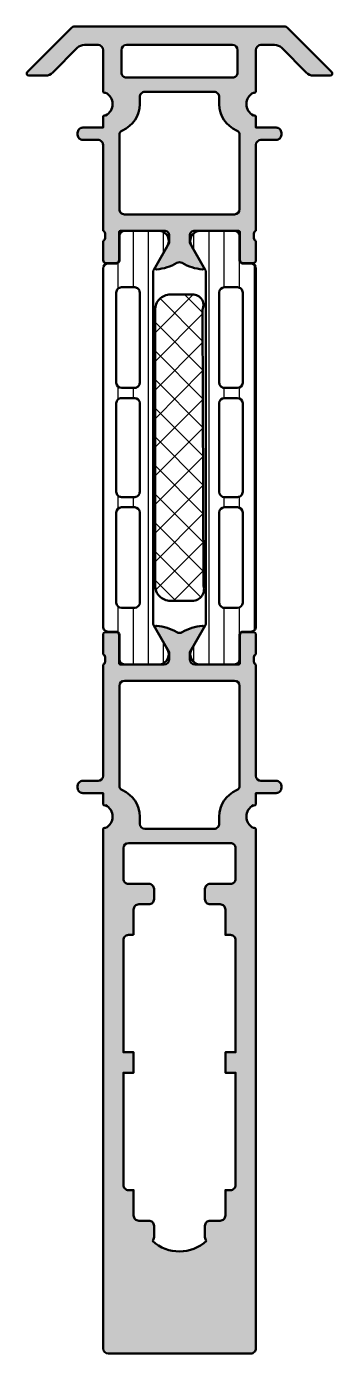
# Model space of a CAD drawing. Extents: x -8 to 23, y -50 to 80.
import ezdxf

# ---------------------------------------------------------------- set-up
doc = ezdxf.new("R2010")
doc.units = 0
for name, color, linetype, lineweight in [('0S-Alu contour', 7, 'Continuous', 50), ('0S-Alu hatch', 252, 'Continuous', 25), ('0S-Plastic contour', 254, 'Continuous', 50), ('0S-Plastic hatch', 253, 'Continuous', 25), ('0S-PT contour', 91, 'Continuous', 50), ('0S-PT hatch', 103, 'Continuous', 25)]:
    doc.layers.add(name, color=color, linetype=linetype, lineweight=lineweight)
pattern_1 = [(90, (0, 0), (-1.4859, 0), [])]

# ---------------------------------------------------------------- blocks, each defined once
blk = doc.blocks.new('346100__FD384230_97BD_4289_971B_3CCC44D809D0_')
at = {"layer": '0S-Alu hatch'}
h = blk.add_hatch(color=256, dxfattribs=at)
edge = h.paths.add_edge_path()
edge.add_line((2.89239105769e-05, 17.50002960205893), (2.89239105769e-05, 6.599945106514514))
edge.add_ellipse((-0.4999710760894224, 6.599945106514513), major_axis=(-0.4999999999999992, 0), ratio=1, start_angle=90.00000000000011, end_angle=180, ccw=False)
edge.add_line((-0.4999710760894214, 6.099945106514513), (-2.004065593028909, 6.099945106514509))
edge.add_arc((-2.004315483468675, 5.600194996955494), 0.4997501720354675, 89.97135034876007, 180.0286496513431)
edge.add_line((-2.50406559302769, 5.599945106514827), (-2.504065593027689, 5.399932899483274))
edge.add_arc((-2.004315483468665, 5.399683009042288), 0.4997501720354779, 179.9713503486187, 270.0286496515835)
edge.add_line((-2.004065593025902, 4.899932899483264), (-0.0040655930276898, 4.899932899483265))
edge.add_line((-0.0040655930276898, 4.899932899483265), (-0.0040655930276972, 3.868991330064596))
edge.add_arc((0.1649928375536335, 3.868991330064595), 0.1690584305813306, 180, 296.5818403345039)
edge.add_ellipse((-0.3193133813329397, 2.60023891701131), major_axis=(-1.249999999999999, 0), ratio=1, start_angle=116.581840334504, end_angle=243.38683025048869, ccw=False)
edge.add_arc((0.1657678837454025, 1.334153465063352), 0.1657794344199118, 63.38683025048915, 179.9999323630193)
edge.add_line((-1.15506743938e-05, 1.334153660763987), (4.84625108625e-05, -49.49998529334009))
edge.add_arc((0.5000484625104987, -49.49998470305581), 0.4999999999999844, 180.000067642369, 269.9999999999992)
edge.add_line((0.5000484625104918, -49.99998470305579), (14.50001899406946, -49.9999847030558))
edge.add_arc((14.50001899406947, -49.49998470305581), 0.4999999999999929, 269.9999999999996, 360)
edge.add_line((15.00001899406946, -49.4999847030558), (15.00001899406946, 1.332301017503588))
edge.add_arc((14.83424990975446, 1.334153465063324), 0.1657794344199403, 359.3597539031657, 476.61316974951)
edge.add_ellipse((15.31933117483279, 2.600238917011307), major_axis=(-1.249999999999999, 0), ratio=1, start_angle=-63.3868302504888, end_angle=63.41815966549609, ccw=False)
edge.add_arc((14.83502495594622, 3.868991330064598), 0.1690584305813331, 243.4181596654969, 360)
edge.add_line((15.00408338652755, 3.868991330064594), (15.00408338652754, 4.89993289948326))
edge.add_line((15.00408338652754, 4.89993289948326), (17.00408338652708, 4.899932899483259))
edge.add_arc((17.00433327696852, 5.399683009042284), 0.4997501720354807, 269.9713503485692, 360.0286496513813)
edge.add_line((17.50408338652754, 5.399932899483284), (17.50408338652754, 5.599945106521379))
edge.add_arc((17.00433327696853, 5.60019499695549), 0.4997501720354664, 359.9713503494074, 450.028649651634)
edge.add_line((17.00408338652532, 6.099945106514502), (15.49998886958927, 6.09994510651451))
edge.add_ellipse((15.49998886958927, 6.599945106514498), major_axis=(-0.4999999999999876, 0), ratio=1, start_angle=0, end_angle=90, ccw=False)
edge.add_line((14.99998886958929, 6.599945106514502), (14.99998886958927, 17.50002960205894))
edge.add_ellipse((15.07882531613233, 17.76755019405207), major_axis=(-0.2788950563274501, 0), ratio=1, start_angle=-1.1645893740785027, end_angle=73.58012358050462, ccw=False)
edge.add_line((14.79998786958926, 17.77321860205035), (14.79998786958927, 18.22681260205048))
edge.add_ellipse((15.07885596523244, 18.2324732615275), major_axis=(-0.278925541737155, 0), ratio=1, start_angle=-73.5754054446453, end_angle=1.162870072878377, ccw=False)
edge.add_line((14.99998886958927, 18.50001660205044), (14.99998886958927, 20.38002760205895))
edge.add_arc((14.69998886958928, 20.38002760205896), 0.2999999999999954, 0, 90.00000000000033)
edge.add_line((14.69998886958927, 20.68002760205895), (13.72001455054648, 20.68002760205895))
edge.add_arc((13.72001455054649, 20.38002760205895), 0.3000000000000007, 90.00000000000136, 180)
edge.add_line((13.42001455054649, 20.38002760205896), (13.42001455054648, 17.62002960205895))
edge.add_ellipse((13.30001455054647, 17.62002960205895), major_axis=(-0.1200000000000081, 0), ratio=1, start_angle=90.0000000000017, end_angle=180, ccw=False)
edge.add_line((13.30001455054648, 17.50002960205895), (8.999988869589274, 17.50002960205895))
edge.add_ellipse((8.999988869589275, 18.00002960205895), major_axis=(-0.5000000000000036, 0), ratio=1, start_angle=0, end_angle=89.99999999999977, ccw=False)
edge.add_line((8.499988869589274, 18.00002960205895), (8.499988869589275, 18.70002960205894))
edge.add_line((8.499988869589275, 18.70002960205894), (9.88148432721164, 21.0928499250865))
edge.add_arc((9.761869084940974, 21.16190981741065), 0.1381197846483005, 330.0000000000006, 455.6225775507958)
edge.add_arc((10.2382121107631, 16.32342074021124), 4.999999999999904, 95.62257755079402, 119.8581976965991)
edge.add_ellipse((7.500008896749933, 21.09335188843214), major_axis=(-0.5000000000000993, 0), ratio=1, start_angle=60.14180230340412, end_angle=119.85819769659429, ccw=False)
edge.add_arc((4.761805682736815, 16.32342074021122), 4.999999999999899, 60.14180230340169, 84.37742244920679)
edge.add_arc((5.238148708558878, 21.16190981741064), 0.1381197846482986, 84.37742244920642, 209.9999999999977)
edge.add_line((5.118533466288212, 21.09284992508649), (6.500028923910575, 18.70002960205893))
edge.add_line((6.500028923910575, 18.70002960205893), (6.500028923910576, 18.00002960205893))
edge.add_ellipse((6.000028923910575, 18.00002960205894), major_axis=(-0.5000000000000018, 0), ratio=1, start_angle=90.00000000000023, end_angle=180, ccw=False)
edge.add_line((6.000028923910576, 17.50002960205893), (1.700003242953364, 17.50002960205893))
edge.add_ellipse((1.700003242953365, 17.62002960205893), major_axis=(-0.1199999999999974, 0), ratio=1, start_angle=0, end_angle=89.99999999999949, ccw=False)
edge.add_line((1.580003242953367, 17.62002960205893), (1.580003242953367, 20.38002760205894))
edge.add_arc((1.280003242953373, 20.38002760205894), 0.2999999999999945, 0, 90.0000000000006)
edge.add_line((1.28000324295337, 20.68002760205894), (0.3000289239105773, 20.68002760205894))
edge.add_arc((0.3000289239105747, 20.38002760205894), 0.2999999999999936, 89.9999999999995, 180)
edge.add_line((2.89239105811e-05, 20.38002760205894), (2.89239105804e-05, 18.50001660205042))
edge.add_ellipse((-0.0788381717325758, 18.23247326152749), major_axis=(-0.2789255417371407, 0), ratio=1, start_angle=178.8371299271007, end_angle=253.5754054446472, ccw=False)
edge.add_line((0.2000299239105807, 18.22681260205037), (0.2000299239105807, 17.77321860205042))
edge.add_ellipse((-0.0788075226324603, 17.76755019405205), major_axis=(-0.2788950563274281, 0), ratio=1, start_angle=106.41987641949109, end_angle=181.1645893740976, ccw=False)
edge = h.paths.add_edge_path()
edge.add_line((1.600028923910577, 5.633065088992339), (1.600028923910577, 15.40002349854332))
edge.add_ellipse((2.100028923910579, 15.40002349854331), major_axis=(-0.5000000000000036, 0), ratio=1, start_angle=270.00000000000057, end_angle=360, ccw=False)
edge.add_line((2.100028923910574, 15.90002349854332), (12.89998886958927, 15.90002349854332))
edge.add_ellipse((12.89998886958927, 15.40002349854332), major_axis=(-0.5, 0), ratio=1, start_angle=180, end_angle=270, ccw=False)
edge.add_line((13.39998886958927, 15.40002349854332), (13.39998886958928, 5.633065088992342))
edge.add_ellipse((12.89998886958926, 5.633065088992349), major_axis=(-0.5000000000000138, 0), ratio=1, start_angle=113.20063597231999, end_angle=180, ccw=False)
edge.add_arc((14.2000308385133, 2.599932899483266), 2.799999999999991, 113.2006359723191, 180)
edge.add_line((11.40003083851331, 2.599932899483263), (11.40003083851331, 1.89999393463952))
edge.add_ellipse((10.90003083851329, 1.899993934639522), major_axis=(-0.5000000000000222, 0), ratio=1, start_angle=89.99999999999977, end_angle=180, ccw=False)
edge.add_line((10.90003083851329, 1.3999939346395), (4.099986954986539, 1.399993934639521))
edge.add_ellipse((4.099986954986539, 1.89999393463952), major_axis=(-0.4999999999999983, 0), ratio=1, start_angle=0, end_angle=89.99999999999989, ccw=False)
edge.add_line((3.599986954986541, 1.89999393463952), (3.59998695498654, 2.599932899483264))
edge.add_arc((0.7999869549865406, 2.599932899483267), 2.8, 0, 66.79936402768062)
edge.add_ellipse((2.100028923910578, 5.63306508899234), major_axis=(-0.5000000000000009, 0), ratio=1, start_angle=0, end_angle=66.79936402768038, ccw=False)
edge = h.paths.add_edge_path()
edge.add_line((2.999968365025898, -8.994964561454236), (2.999968365025898, -6.494964561454181))
edge.add_ellipse((3.499658577189976, -6.494654773618315), major_axis=(-0.49969030819207, 0), ratio=1, start_angle=-90.03552107451458, end_angle=0.03552107451668007, ccw=False)
edge.add_line((3.499968365025754, -5.994964561454236), (4.500029400181772, -5.994964561454235))
edge.add_arc((4.500264056937985, -5.495199218210073), 0.4997653983338074, 269.9730976928294, 360.0269023071811)
edge.add_line((5.000029400182148, -5.494964561453768), (5.000029400195393, -4.494960922097594))
edge.add_arc((4.500033039538791, -4.494960922097593), 0.4999963606566018, 0, 90.00000000037961)
edge.add_line((4.500033039535478, -3.994964561440991), (2.499995243247382, -3.99496456146748))
edge.add_ellipse((2.499995243247382, -3.494968200810876), major_axis=(-0.4999963606566041, 0), ratio=1, start_angle=0, end_angle=90.00000000000011, ccw=False)
edge.add_line((1.999998882590778, -3.494968200810876), (1.999998882604023, -0.4999999618426494))
edge.add_ellipse((2.499998882604023, -0.4999999618448607), major_axis=(-0.5000000000000002, 0), ratio=1, start_angle=270.00000000000006, end_angle=360, ccw=False)
edge.add_line((2.499998882604023, 3.81551395e-08), (12.5000298770193, 3.81551394e-08))
edge.add_ellipse((12.5000298770193, -0.4999999618448637), major_axis=(-0.5000000000000018, 0), ratio=1, start_angle=180, end_angle=270.0000000000002, ccw=False)
edge.add_line((13.00002987701931, -0.4999999618448641), (13.00002987703255, -3.494968200810876))
edge.add_ellipse((12.50003351637595, -3.494968200810877), major_axis=(-0.4999963606566023, 0), ratio=1, start_angle=89.99999999999977, end_angle=180, ccw=False)
edge.add_line((12.50003351637595, -3.99496456146748), (10.50002623766597, -3.99496456144099))
edge.add_arc((10.50002623766266, -4.494960922097593), 0.4999963606566027, 89.99999999962057, 180)
edge.add_line((10.00002987700606, -4.494960922097593), (10.0000298770193, -5.494964561454594))
edge.add_arc((10.499732830273, -5.495261608200538), 0.4997030415429111, 179.9659407198826, 270.0340592801079)
edge.add_line((10.50002987701894, -5.994964561454235), (11.50009091217563, -5.994964561454235))
edge.add_ellipse((11.50033831489918, -6.494717158730612), major_axis=(-0.4997526585147835, 0), ratio=1, start_angle=179.9716357037108, end_angle=270.0283642962907, ccw=False)
edge.add_line((12.00009091217556, -6.494964561454145), (12.00009091217556, -8.994964561454236))
edge.add_line((12.00009091217556, -8.994964561454236), (12.50009091217592, -8.994964561454236))
edge.add_ellipse((12.5003306723726, -9.494724801257188), major_axis=(-0.4997602973154816, 0), ratio=1, start_angle=179.9725123260425, end_angle=270.02748767352233, ccw=False)
edge.add_line((13.00009091217555, -9.49496456145767), (12.99999935944118, -20.49496456145424))
edge.add_line((12.99999935944118, -20.49496456145424), (12.00012142975368, -20.49496456145424))
edge.add_line((12.00012142975368, -20.49496456145424), (12.00012142975368, -22.4949798202433))
edge.add_line((12.00012142975368, -22.4949798202433), (13.00012142975368, -22.49496456145424))
edge.add_line((13.00012142975368, -22.49496456145424), (13.00002224762478, -33.49995418547724))
edge.add_ellipse((12.50028105328857, -33.50021301693132), major_axis=(-0.4997412613646108, 0), ratio=1, start_angle=89.96507939749381, end_angle=180.0296752574494, ccw=False)
edge.add_line((12.49997647125806, -33.99995418547768), (12.00012142975368, -33.99995418547768))
edge.add_line((12.00012142975368, -33.99995418547768), (12.00012142975368, -36.49496456145424))
edge.add_ellipse((11.50035608650952, -36.49519921821009), major_axis=(-0.4997653983338013, 0), ratio=1, start_angle=89.97309769280292, end_angle=180.026902307127, ccw=False)
edge.add_line((11.50012142975308, -36.99496456145424), (10.50006039459602, -36.99496456145424))
edge.add_arc((10.49978246497342, -37.49468663183023), 0.4997221476638253, 89.968133901466, 180.0318660985314)
edge.add_line((10.00006039459743, -37.49496456145281), (10.00005294627886, -38.59666025757548))
edge.add_arc((10.50005294626744, -38.59666363796383), 0.5000000000000068, 179.9996126369596, 227.6699613759378)
edge.add_ellipse((7.494077946758462, -36.06346042602467), major_axis=(-3.943541791741094, 0), ratio=1, start_angle=47.66996137593668, end_angle=132.599728218971, ccw=False)
edge.add_arc((4.500059917760268, -38.6107845617965), 0.5000000000000057, 312.5997282189707, 360)
edge.add_line((5.000059917760273, -38.61078456179651), (5.000059917760274, -37.49496456145418))
edge.add_arc((4.50030732048389, -37.49471715873062), 0.499752658514788, 359.9716357037106, 450.0283642962913)
edge.add_line((4.500059917760339, -36.99496456145424), (3.499998882603355, -36.99496456145424))
edge.add_ellipse((3.499754044443127, -36.49520939961514), major_axis=(-0.4997552218141938, 0), ratio=1, start_angle=-0.028070129511490904, end_angle=90.02807012952269, ccw=False)
edge.add_line((2.999998882604023, -36.49496456145501), (2.999998882604023, -33.99995418547768))
edge.add_line((2.999998882604023, -33.99995418547768), (2.500052288365348, -33.99995418547768))
edge.add_ellipse((2.499799797069991, -33.50020667677342), major_axis=(-0.49974757248831, 0), ratio=1, start_angle=-0.02894798703420065, end_angle=90.02894798694308, ccw=False)
edge.add_line((2.000052288365742, -33.49995418547729), (1.999968365025898, -22.49496456145424))
edge.add_line((1.999968365025898, -22.49496456145424), (2.999998882604023, -22.49496456145424))
edge.add_line((2.999998882604023, -22.49496456145424), (2.999998882604023, -20.49496456145424))
edge.add_line((2.999998882604023, -20.49496456145424), (2.000120952916523, -20.49496456145424))
edge.add_line((2.000120952916523, -20.49496456145424), (1.999968365025898, -9.494964561453887))
edge.add_ellipse((2.499712999863158, -9.494709196291494), major_axis=(-0.4997447000819426, 0), ratio=1, start_angle=-90.0292776425427, end_angle=0.02927764250830478, ccw=False)
edge.add_line((2.499968365025814, -8.994964561454236), (2.999968365025898, -8.994964561454236))
at = {"layer": '0S-Alu contour', "color": 7}
for points in [[(5.118533466288212, 21.09284992508649), (6.500028923910575, 18.70002960205893), (6.500028923910576, 18.00002960205893)], [(8.499988869589274, 18.00002960205895), (8.499988869589275, 18.70002960205894), (9.88148432721164, 21.0928499250865)], [(2.89239105811e-05, 20.38002760205894), (2.89239105804e-05, 18.50001660205042)], [(1.28000324295337, 20.68002760205894), (0.3000289239105773, 20.68002760205894)], [(1.580003242953367, 17.62002960205893), (1.580003242953367, 20.38002760205894)], [(13.42001455054649, 20.38002760205896), (13.42001455054648, 17.62002960205895)], [(14.69998886958927, 20.68002760205895), (13.72001455054648, 20.68002760205895)], [(14.99998886958927, 18.50001660205044), (14.99998886958927, 20.38002760205895)], [(0.2000299239105807, 18.22681260205037), (0.2000299239105807, 17.77321860205042)], [(14.79998786958926, 17.77321860205035), (14.79998786958927, 18.22681260205048)], [(2.89239105769e-05, 17.50002960205893), (2.89239105769e-05, 6.599945106514514)], [(6.000028923910576, 17.50002960205893), (1.700003242953364, 17.50002960205893)], [(13.30001455054648, 17.50002960205895), (8.999988869589274, 17.50002960205895)], [(14.99998886958929, 6.599945106514502), (14.99998886958927, 17.50002960205894)], [(2.100028923910574, 15.90002349854332), (12.89998886958927, 15.90002349854332)], [(1.600028923910577, 5.633065088992339), (1.600028923910577, 15.40002349854332)], [(13.39998886958927, 15.40002349854332), (13.39998886958928, 5.633065088992342)], [(-2.50406559302769, 5.599945106514827), (-2.504065593027689, 5.399932899483274)], [(-0.4999710760894214, 6.099945106514513), (-2.004065593028909, 6.099945106514509)], [(17.00408338652532, 6.099945106514502), (15.49998886958927, 6.09994510651451)], [(17.50408338652754, 5.399932899483284), (17.50408338652754, 5.599945106521379)], [(-2.004065593025902, 4.899932899483264), (-0.0040655930276898, 4.899932899483265), (-0.0040655930276972, 3.868991330064596)], [(15.00408338652755, 3.868991330064594), (15.00408338652754, 4.89993289948326), (17.00408338652708, 4.899932899483259)], [(-1.15506743938e-05, 1.334153660763987), (4.84625108625e-05, -49.49998529334009)], [(3.599986954986541, 1.89999393463952), (3.59998695498654, 2.599932899483264)], [(10.90003083851329, 1.3999939346395), (4.099986954986539, 1.399993934639521)], [(11.40003083851331, 2.599932899483263), (11.40003083851331, 1.89999393463952)], [(15.00001899406946, -49.4999847030558), (15.00001899406946, 1.332301017503588)], [(2.499998882604023, 3.81551395e-08), (12.5000298770193, 3.81551394e-08)], [(1.999998882590778, -3.494968200810876), (1.999998882604023, -0.4999999618426494)], [(13.00002987701931, -0.4999999618448641), (13.00002987703255, -3.494968200810876)], [(4.500033039535478, -3.994964561440991), (2.499995243247382, -3.99496456146748)], [(5.000029400182148, -5.494964561453768), (5.000029400195393, -4.494960922097594)], [(10.00002987700606, -4.494960922097593), (10.0000298770193, -5.494964561454594)], [(12.50003351637595, -3.99496456146748), (10.50002623766597, -3.99496456144099)], [(2.999968365025898, -8.994964561454236), (2.999968365025898, -6.494964561454181)], [(3.499968365025754, -5.994964561454236), (4.500029400181772, -5.994964561454235)], [(10.50002987701894, -5.994964561454235), (11.50009091217563, -5.994964561454235)], [(12.00009091217556, -6.494964561454145), (12.00009091217556, -8.994964561454236), (12.50009091217592, -8.994964561454236)], [(2.499968365025814, -8.994964561454236), (2.999968365025898, -8.994964561454236)], [(2.000052288365742, -33.49995418547729), (1.999968365025898, -22.49496456145424), (2.999998882604023, -22.49496456145424), (2.999998882604023, -20.49496456145424), (2.000120952916523, -20.49496456145424), (1.999968365025898, -9.494964561453887)], [(13.00009091217555, -9.49496456145767), (12.99999935944118, -20.49496456145424), (12.00012142975368, -20.49496456145424), (12.00012142975368, -22.4949798202433), (13.00012142975368, -22.49496456145424), (13.00002224762478, -33.49995418547724)], [(2.999998882604023, -36.49496456145501), (2.999998882604023, -33.99995418547768), (2.500052288365348, -33.99995418547768)], [(12.49997647125806, -33.99995418547768), (12.00012142975368, -33.99995418547768), (12.00012142975368, -36.49496456145424)], [(4.500059917760339, -36.99496456145424), (3.499998882603355, -36.99496456145424)], [(5.000059917760273, -38.61078456179651), (5.000059917760274, -37.49496456145418)], [(10.00006039459743, -37.49496456145281), (10.00005294627886, -38.59666025757548)], [(11.50012142975308, -36.99496456145424), (10.50006039459602, -36.99496456145424)], [(0.5000484625104918, -49.99998470305579), (14.50001899406946, -49.9999847030558)]]:
    blk.add_lwpolyline(points, dxfattribs=at)
for centre, radius, start, end in [((5.238148708558878, 21.16190981741064), 0.1381197846482986, 84.37742244920642, 209.9999999999977), ((4.761805682736815, 16.32342074021122), 4.999999999999899, 60.14180230340169, 84.37742244920679), ((10.2382121107631, 16.32342074021124), 4.999999999999904, 95.62257755079402, 119.8581976965991), ((9.761869084940974, 21.16190981741065), 0.1381197846483005, 330.0000000000006, 95.62257755079587), ((0.3000289239105747, 20.38002760205894), 0.2999999999999936, 89.9999999999995, 180), ((1.280003242953373, 20.38002760205894), 0.2999999999999945, 0, 90.0000000000006), ((13.72001455054649, 20.38002760205895), 0.3000000000000007, 90.00000000000136, 180), ((14.69998886958928, 20.38002760205896), 0.2999999999999954, 0, 90.00000000000033), ((-2.004315483468675, 5.600194996955494), 0.4997501720354675, 89.97135034876007, 180.0286496513431), ((-2.004315483468665, 5.399683009042288), 0.4997501720354779, 179.9713503486187, 270.0286496515835), ((17.00433327696853, 5.60019499695549), 0.4997501720354664, 359.9713503494074, 90.02864965163405), ((17.00433327696852, 5.399683009042284), 0.4997501720354807, 269.9713503485692, 0.0286496513813295), ((0.7999869549865406, 2.599932899483267), 2.8, 0, 66.79936402768062), ((14.2000308385133, 2.599932899483266), 2.799999999999991, 113.2006359723191, 180), ((0.1649928375536335, 3.868991330064595), 0.1690584305813306, 180, 296.5818403345039), ((14.83502495594622, 3.868991330064598), 0.1690584305813331, 243.4181596654969, 0), ((0.1657678837454025, 1.334153465063352), 0.1657794344199118, 63.38683025048915, 179.9999323630193), ((14.83424990975446, 1.334153465063324), 0.1657794344199403, 359.3597539031657, 116.61316974951), ((4.500033039538791, -4.494960922097593), 0.4999963606566018, 0, 90.00000000037961), ((10.50002623766266, -4.494960922097593), 0.4999963606566027, 89.99999999962057, 180), ((4.500264056937985, -5.495199218210073), 0.4997653983338074, 269.9730976928294, 0.0269023071811947), ((10.499732830273, -5.495261608200538), 0.4997030415429111, 179.9659407198826, 270.0340592801079), ((4.50030732048389, -37.49471715873062), 0.499752658514788, 359.9716357037106, 90.02836429629139), ((10.49978246497342, -37.49468663183023), 0.4997221476638253, 89.968133901466, 180.0318660985314), ((4.500059917760268, -38.6107845617965), 0.5000000000000057, 312.5997282189707, 0), ((10.50005294626744, -38.59666363796383), 0.5000000000000068, 179.9996126369596, 227.6699613759378), ((0.5000484625104987, -49.49998470305581), 0.4999999999999844, 180.000067642369, 269.9999999999992), ((14.50001899406947, -49.49998470305581), 0.4999999999999929, 269.9999999999996, 0)]:
    blk.add_arc(centre, radius, start, end, dxfattribs=at)
at = {"layer": '0S-Alu contour', "color": 7, "extrusion": (0, 0, -1)}
for centre, radius, start, end in [((-7.500008896749933, 21.09335188843214), 0.5000000000000993, 240.1418023034057, 299.8581976965959), ((0.0788381717325758, 18.23247326152749), 0.2789255417371407, 106.4245945553528, 181.1628700728993), ((-15.07885596523244, 18.2324732615275), 0.278925541737155, 358.8371299271216, 73.57540544464536), ((0.0788075226324603, 17.76755019405205), 0.2788950563274281, 178.8354106259024, 253.5801235805089), ((-1.700003242953365, 17.62002960205893), 0.1199999999999974, 270.0000000000005, 0), ((-6.000028923910575, 18.00002960205894), 0.5000000000000018, 180, 269.9999999999998), ((-8.999988869589275, 18.00002960205895), 0.5000000000000036, 270.0000000000002, 0), ((-13.30001455054647, 17.62002960205895), 0.1200000000000081, 180, 269.9999999999983), ((-15.07882531613233, 17.76755019405207), 0.2788950563274501, 286.4198764194954, 1.164589374078458), ((-2.100028923910579, 15.40002349854331), 0.5000000000000036, 0, 89.99999999999945), ((-12.89998886958927, 15.40002349854332), 0.5, 90, 180), ((0.4999710760894224, 6.599945106514513), 0.4999999999999992, 180, 269.9999999999999), ((-15.49998886958927, 6.599945106514498), 0.4999999999999876, 270, 0), ((-2.100028923910578, 5.63306508899234), 0.5000000000000009, 293.2006359723196, 0), ((-12.89998886958926, 5.633065088992349), 0.5000000000000138, 180, 246.79936402768), ((0.3193133813329397, 2.60023891701131), 1.249999999999999, 116.6131697495113, 243.418159665496), ((-15.31933117483279, 2.600238917011307), 1.249999999999999, 296.5818403345039, 63.3868302504888), ((-4.099986954986539, 1.89999393463952), 0.4999999999999983, 270.0000000000001, 0), ((-10.90003083851329, 1.899993934639522), 0.5000000000000222, 180, 270.0000000000002), ((-2.499998882604023, -0.4999999618448607), 0.5000000000000002, 0, 89.99999999999994), ((-12.5000298770193, -0.4999999618448637), 0.5000000000000018, 89.9999999999998, 180), ((-2.499995243247382, -3.494968200810876), 0.4999963606566041, 269.9999999999999, 0), ((-12.50003351637595, -3.494968200810877), 0.4999963606566023, 180, 270.0000000000002), ((-3.499658577189976, -6.494654773618315), 0.49969030819207, 359.9644789254833, 90.03552107451468), ((-11.50033831489918, -6.494717158730612), 0.4997526585147835, 89.97163570370931, 180.0283642962893), ((-2.499712999863158, -9.494709196291494), 0.4997447000819426, 359.9707223574917, 90.02927764254277), ((-12.5003306723726, -9.494724801257188), 0.4997602973154817, 89.97251232647768, 180.0274876739576), ((-2.499799797069991, -33.50020667677342), 0.49974757248831, 269.9710520130569, 0.0289479870341851), ((-12.50028105328857, -33.50021301693132), 0.4997412613646108, 179.9703247425506, 270.0349206025062), ((-3.499754044443127, -36.49520939961514), 0.4997552218141938, 269.9719298704773, 0.0280701295114106), ((-11.50035608650952, -36.49519921821009), 0.4997653983338014, 179.973097692873, 270.0269023071971), ((-7.494077946758462, -36.06346042602467), 3.943541791741094, 227.4002717810291, 312.3300386240633)]:
    blk.add_arc(centre, radius, start, end, dxfattribs=at)
blk = doc.blocks.new('382410__615C409D_5253_48FB_837D_A13BD0BEF957_')
at = {"layer": '0S-PT hatch'}
h = blk.add_hatch(dxfattribs=at)
h.set_pattern_fill('ANSI37', color=256, scale=0.625, angle=90, style=0)
h.set_pattern_definition([(135, (0, 0), (-1.403165018917055, -1.403165018917055), []), (225, (0, 0), (1.403165018917055, -1.403165018917055), [])])
edge = h.paths.add_edge_path()
edge.add_line((5.100520717107416, 52.24136451736852), (5.100520717107422, 25.24136451736853))
edge.add_arc((6.60052071710742, 25.24136451736853), 1.499999999999998, 180, 270.0000000000001)
edge.add_line((6.600520717107421, 23.74136451736852), (8.600520717107424, 23.74136451736852))
edge.add_arc((8.740738844766827, 24.90284801188264), 1.169916677098425, 263.1163759909471, 375.3052734240925)
edge.add_line((9.869162236667426, 25.21166135350597), (9.742918420738079, 52.24136451736852))
edge.add_arc((8.791113088067094, 52.70149520422423), 1.057191392457975, 334.1995115106148, 460.3861744920948)
edge.add_line((8.600520717107415, 53.74136451736853), (6.600520717107414, 53.74136451736852))
edge.add_arc((6.600520717107413, 52.24136451736853), 1.499999999999992, 89.99999999999999, 180)
at = {"layer": '0S-PT contour', "color": 7}
for points in [[(8.600520717107415, 53.74136451736853), (6.600520717107414, 53.74136451736852)], [(5.100520717107416, 52.24136451736852), (5.100520717107422, 25.24136451736853)], [(9.869162236667426, 25.21166135350597), (9.742918420738079, 52.24136451736852)], [(6.600520717107421, 23.74136451736852), (8.600520717107424, 23.74136451736852)]]:
    blk.add_lwpolyline(points, dxfattribs=at)
for centre, radius, start, end in [((6.600520717107413, 52.24136451736853), 1.499999999999992, 89.99999999999999, 180), ((8.791113088067094, 52.70149520422423), 1.057191392457975, 334.1995115106148, 100.3861744920948), ((6.60052071710742, 25.24136451736853), 1.499999999999998, 180, 270.0000000000001), ((8.740738844766827, 24.90284801188264), 1.169916677098425, 263.1163759909471, 15.30527342409249)]:
    blk.add_arc(centre, radius, start, end, dxfattribs=at)
blk = doc.blocks.new('284015__E2B7CDF3_F608_4818_AA9D_032B5B4B2731___24A988AB_9E24_4D95_82D0_2C26FCECEF9C_')
at = {"layer": '0S-Plastic hatch'}
h = blk.add_hatch(dxfattribs=at)
h.set_pattern_fill('ANSI31', color=256, scale=0.4680000000000001, angle=45, style=0)
h.set_pattern_definition(pattern_1)
edge = h.paths.add_edge_path()
edge.add_line((15.0012355733282, 56.29238585732712), (15.00012288383939, 21.20988714782474))
edge.add_ellipse((14.50012556299289, 21.20990300592412), major_axis=(-0.4999973210979772, 0), ratio=1, start_angle=89.99797592308403, end_angle=179.9981827859645, ccw=False)
edge.add_line((14.50010789968428, 20.70990568513814), (13.68977317278653, 20.70993431168613))
edge.add_arc((13.68976257474097, 20.40993431187333), 0.2999999999999952, 89.99797592239378, 179.9979247021014)
edge.add_line((13.38976257493777, 20.40994517810771), (13.39000759551859, 18.00994678472244))
edge.add_ellipse((12.89001161831236, 18.00996225534191), major_axis=(-0.4999959774455692, 0), ratio=1, start_angle=89.99791276324851, end_angle=179.9982271832753, ccw=False)
edge.add_line((12.88999340388211, 17.50996627822811), (9.413449372636615, 17.51009292579099))
edge.add_ellipse((9.555795873518388, 18.49990584526169), major_axis=(-0.9999960709244833, 0), ratio=1, start_angle=-32.729091397726506, end_angle=81.81631665021462, ccw=False)
edge.add_line((8.714562807298137, 19.04057124101222), (10.03311523675453, 21.32418033026159))
edge.add_arc((9.60011157550249, 21.57419598845599), 0.5000000000000594, 329.9979281027688, 360.0018117434856)
edge.add_line((10.10011157525258, 21.5742117989005), (10.10119788764577, 55.92844788807491))
edge.add_arc((9.601197887895742, 55.92846369851802), 0.5000000000000048, 359.9981882569167, 389.9979213014594)
edge.add_line((10.03421965953641, 56.17844798859477), (8.71583266174937, 58.46215258984986))
edge.add_ellipse((9.557104892408145, 59.00275704394436), major_axis=(-0.9999960709244852, 0), ratio=1, start_angle=-81.82046724598752, end_angle=32.7249408019552, ccw=False)
edge.add_line((9.41483009549394, 59.99258027262079), (12.89137159129977, 59.99245362515669))
edge.add_ellipse((12.89135612068001, 59.49245764795048), major_axis=(-0.4999959774455604, 0), ratio=1, start_angle=180.0100001036724, end_angle=269.9982271833005, ccw=False)
edge.add_line((13.39135209051004, 59.49254491461527), (13.39093322185472, 57.09248002256913))
edge.add_arc((13.69093321728541, 57.09242766250774), 0.2999999999999838, 179.989999964883, 269.9979759234391)
edge.add_line((13.69092261924533, 56.79242766269495), (14.50125591579032, 56.79239903621247))
edge.add_ellipse((14.50123825248172, 56.29240171542651), major_axis=(-0.4999973210979595, 0), ratio=1, start_angle=179.9981827859645, end_angle=269.99797592308505, ccw=False)
edge = h.paths.add_edge_path()
edge.add_line((13.70067418526868, 45.10132102927189), (13.70067418526868, 53.95133018455042))
edge.add_arc((13.20068944405775, 53.95133018455042), 0.4999847412109287, 0, 90.00000000000063)
edge.add_line((13.20068944405774, 54.45131492576135), (11.90067876290539, 54.45131492576135))
edge.add_arc((11.9006787629054, 53.95129966697228), 0.5000152587890696, 90.00000000000142, 180)
edge.add_line((11.40066350411633, 53.95129966697229), (11.40066350410309, 45.10131738992035))
edge.add_arc((11.90065986475966, 45.10131738992035), 0.499996360656569, 180, 270.0000000000002)
edge.add_line((11.90065986475966, 44.60132102926379), (13.20067418318615, 44.60132102900238))
edge.add_arc((13.20067418318105, 45.10132103109), 0.5000000020876243, 270.0000000005847, 360)
edge = h.paths.add_edge_path()
edge.add_line((13.70067418526869, 34.40131492576134), (13.70067418526868, 43.10132102927703))
edge.add_arc((13.20067418526867, 43.10132102927702), 0.5000000000000054, 0, 89.99999999999898)
edge.add_line((13.20067418526868, 43.60132102927702), (11.90066350411632, 43.60132102927702))
edge.add_arc((11.90066350411633, 43.10132102927703), 0.5, 90.00000000000142, 180)
edge.add_line((11.40066350411633, 43.10132102927703), (11.40066350411633, 34.40131492576137))
edge.add_arc((11.90066350411634, 34.40131492576137), 0.5000000000000107, 180, 269.9999999999996)
edge.add_line((11.90066350411634, 33.90131492576136), (13.20067418526869, 33.90131492576134))
edge.add_arc((13.20067418526869, 34.40131492576134), 0.4999999999999929, 269.9999999999996, 360)
edge = h.paths.add_edge_path()
edge.add_line((13.70067418527906, 23.55132103178846), (13.70067418527906, 32.40131492457714))
edge.add_arc((13.20067418312176, 32.40131492457714), 0.5000000021573073, 0, 89.99999999999939)
edge.add_line((13.20067418312176, 32.90131492673445), (11.90065986466436, 32.90131492647306))
edge.add_arc((11.90065986476998, 32.40131856581655), 0.4999963606565033, 90.0000000121037, 180)
edge.add_line((11.40066350411348, 32.40131856581655), (11.40066350411347, 23.55131739061886))
edge.add_arc((11.9006598647701, 23.55131739061887), 0.4999963606566294, 180, 270.0004170425837)
edge.add_line((11.90066350412672, 23.05132102997548), (13.20067418319145, 23.05132102970083))
edge.add_arc((13.20067418319144, 23.55132103178846), 0.5000000020876209, 270.0000000000006, 360)
at = {"layer": '0S-Alu contour', "color": 7}
for points in [[(11.40066350411633, 53.95129966697229), (11.40066350410309, 45.10131738992035)], [(13.20068944405774, 54.45131492576135), (11.90067876290539, 54.45131492576135)], [(13.70067418526868, 45.10132102927189), (13.70067418526868, 53.95133018455042)], [(11.90065986475966, 44.60132102926379), (13.20067418318615, 44.60132102900238)], [(11.40066350411633, 43.10132102927703), (11.40066350411633, 34.40131492576137)], [(13.20067418526868, 43.60132102927702), (11.90066350411632, 43.60132102927702)], [(13.70067418526869, 34.40131492576134), (13.70067418526868, 43.10132102927703)], [(11.90066350411634, 33.90131492576136), (13.20067418526869, 33.90131492576134)], [(13.20067418312176, 32.90131492673445), (11.90065986466436, 32.90131492647306)], [(11.40066350411348, 32.40131856581655), (11.40066350411347, 23.55131739061886)], [(13.70067418527906, 23.55132103178846), (13.70067418527906, 32.40131492457714)], [(11.90066350412672, 23.05132102997548), (13.20067418319145, 23.05132102970083)]]:
    blk.add_lwpolyline(points, dxfattribs=at)
for centre, radius, start, end in [((11.9006787629054, 53.95129966697228), 0.5000152587890696, 90.00000000000142, 180), ((13.20068944405775, 53.95133018455042), 0.4999847412109287, 0, 90.00000000000063), ((11.90065986475966, 45.10131738992035), 0.499996360656569, 180, 270.0000000000002), ((13.20067418318105, 45.10132103109), 0.5000000020876243, 270.0000000005847, 0), ((11.90066350411633, 43.10132102927703), 0.5, 90.00000000000142, 180), ((13.20067418526867, 43.10132102927702), 0.5000000000000054, 0, 89.99999999999898), ((11.90066350411634, 34.40131492576137), 0.5000000000000107, 180, 269.9999999999996), ((13.20067418526869, 34.40131492576134), 0.4999999999999929, 269.9999999999996, 0), ((11.90065986476998, 32.40131856581655), 0.4999963606565033, 90.0000000121037, 180), ((13.20067418312176, 32.40131492457714), 0.5000000021573073, 0, 89.99999999999939), ((11.9006598647701, 23.55131739061887), 0.4999963606566294, 180, 270.0004170425837), ((13.20067418319144, 23.55132103178846), 0.5000000020876209, 270.0000000000006, 0)]:
    blk.add_arc(centre, radius, start, end, dxfattribs=at)
at = {"layer": '0S-Plastic contour', "color": 7}
for points in [[(9.41483009549394, 59.99258027262079), (12.89137159129977, 59.99245362515669)], [(13.39135209051004, 59.49254491461527), (13.39093322185472, 57.09248002256913)], [(10.03421965953641, 56.17844798859477), (8.71583266174937, 58.46215258984986)], [(10.10011157525258, 21.5742117989005), (10.10119788764577, 55.92844788807491)], [(13.69092261924533, 56.79242766269495), (14.50125591579032, 56.79239903621247)], [(15.0012355733282, 56.29238585732712), (15.00012288383939, 21.20988714782474)], [(8.714562807298137, 19.04057124101222), (10.03311523675453, 21.32418033026159)], [(13.38976257493777, 20.40994517810771), (13.39000759551859, 18.00994678472244)], [(14.50010789968428, 20.70990568513814), (13.68977317278653, 20.70993431168613)], [(12.88999340388211, 17.50996627822811), (9.413449372636615, 17.51009292579099)]]:
    blk.add_lwpolyline(points, dxfattribs=at)
at = {"layer": '0S-Plastic contour', "color": 7, "extrusion": (0, 0, -1)}
for centre, radius, start, end in [((-9.557104892408145, 59.00275704394436), 0.9999960709244852, 327.2750591980448, 81.82046724598754), ((-12.89135612068001, 59.49245764795048), 0.4999959774455604, 90.00177281669951, 179.9899998963276), ((-14.50123825248172, 56.29240171542651), 0.4999973210979595, 90.00202407691494, 180.0018172140356), ((-14.50012556299289, 21.20990300592412), 0.4999973210979772, 180.0018172140356, 270.002024076916), ((-9.555795873518388, 18.49990584526169), 0.9999960709244833, 278.1836833497854, 32.72909139772652), ((-12.89001161831236, 18.00996225534191), 0.4999959774455692, 180.0017728167248, 270.0020872367515)]:
    blk.add_arc(centre, radius, start, end, dxfattribs=at)
at = {"layer": '0S-Plastic contour', "color": 7}
for centre, radius, start, end in [((9.601197887895742, 55.92846369851802), 0.5000000000000048, 359.9981882569167, 29.99792130145938), ((13.69093321728541, 57.09242766250774), 0.2999999999999838, 179.989999964883, 269.9979759234391), ((9.60011157550249, 21.57419598845599), 0.5000000000000594, 329.9979281027688, 0.00181174348567), ((13.68976257474097, 20.40993431187333), 0.2999999999999952, 89.99797592239378, 179.9979247021014)]:
    blk.add_arc(centre, radius, start, end, dxfattribs=at)
blk = doc.blocks.new('284015__4739D493_E71E_478B_926F_613F4BD6CE4C___6B22E0F2_71A4_4A8C_BCBB_D6C049A7491F_')
at = {"layer": '0S-Plastic hatch'}
h = blk.add_hatch(dxfattribs=at)
h.set_pattern_fill('ANSI31', color=256, scale=0.4680000000000001, angle=45, style=0)
h.set_pattern_definition(pattern_1)
edge = h.paths.add_edge_path()
edge.add_line((-0.0012177798283483, 56.29238585732711), (-0.0001050903395396, 21.20988714782472))
edge.add_arc((0.4998922305069634, 21.20990300592412), 0.4999973210979836, 180.0018172140356, 270.0020240769145)
edge.add_line((0.4999098938155591, 20.70990568513813), (1.310244620713313, 20.70993431168611))
edge.add_ellipse((1.310255218758869, 20.40993431187331), major_axis=(-0.3000000000000023, 0), ratio=1, start_angle=180.0020752996548, end_angle=270.0020240776052, ccw=False)
edge.add_line((1.610255218562078, 20.40994517811689), (1.610010197981257, 18.00994678471951))
edge.add_arc((2.110006175187494, 18.00996225534191), 0.4999959774455779, 180.001772817136, 270.0020872367505)
edge.add_line((2.110024389617734, 17.50996627822811), (5.586568420863237, 17.51009292579098))
edge.add_arc((5.444221919981464, 18.49990584526168), 0.99999607092448, 278.1836833497854, 392.7290913977269)
edge.add_line((6.28545498620171, 19.04057124101221), (4.966902556745312, 21.32418033026157))
edge.add_ellipse((5.399906217997333, 21.57419598845597), major_axis=(-0.5000000000000325, 0), ratio=1, start_angle=-0.0018117434855753345, end_angle=30.002071897231588, ccw=False)
edge.add_line((4.899906218247272, 21.57421179890048), (4.898819905854071, 55.92844788807489))
edge.add_ellipse((5.398819905604157, 55.92846369851797), major_axis=(-0.5000000000000562, 0), ratio=1, start_angle=-29.997921301459826, end_angle=0.0018117430832944592, ccw=False)
edge.add_line((4.965798133963446, 56.17844798859476), (6.28418513175046, 58.46215258984981))
edge.add_arc((5.442912901091707, 59.00275704394435), 0.999996070924482, 327.2750591980424, 441.8204672459872)
edge.add_line((5.585187698005916, 59.99258027262079), (2.108643458389596, 59.99245362506425))
edge.add_arc((2.108661672819835, 59.49245764795047), 0.4999959774455592, 90.00208723675033, 179.9899998963276)
edge.add_line((1.608665702989808, 59.49254491461525), (1.609084571645125, 57.09248002256912))
edge.add_ellipse((1.309084576214407, 57.09242766250776), major_axis=(-0.3000000000000118, 0), ratio=1, start_angle=90.002024076569, end_angle=180.010000035117, ccw=False)
edge.add_line((1.309095174254537, 56.79242766269495), (0.4987618777095202, 56.79239903621245))
edge.add_arc((0.498779541018129, 56.29240171542649), 0.4999973210979524, 90.00202407691609, 180.0018172140356)
edge = h.paths.add_edge_path()
edge.add_line((1.29934360823117, 45.10132102927188), (1.29934360823117, 53.95133018455041))
edge.add_ellipse((1.799328349442099, 53.9513301845504), major_axis=(-0.4999847412109304, 0), ratio=1, start_angle=270, end_angle=360, ccw=False)
edge.add_line((1.799328349442099, 54.45131492576133), (3.099339030594459, 54.45131492576134))
edge.add_ellipse((3.099339030594463, 53.95129966697228), major_axis=(-0.5000152587890581, 0), ratio=1, start_angle=180, end_angle=270.00000000000045, ccw=False)
edge.add_line((3.599354289383521, 53.95129966697227), (3.599354289396759, 45.10131738992034))
edge.add_ellipse((3.099357928740186, 45.10131738992035), major_axis=(-0.4999963606565743, 0), ratio=1, start_angle=89.9999999999996, end_angle=180, ccw=False)
edge.add_line((3.099357928740182, 44.60132102926377), (1.799343610313699, 44.60132102900235))
edge.add_ellipse((1.799343610318793, 45.10132103108998), major_axis=(-0.5000000020876249, 0), ratio=1, start_angle=0, end_angle=89.99999999941639, ccw=False)
edge = h.paths.add_edge_path()
edge.add_line((1.299343608231156, 34.40131492575613), (1.29934360823117, 43.10132102927702))
edge.add_ellipse((1.799343608231164, 43.10132102927702), major_axis=(-0.4999999999999929, 0), ratio=1, start_angle=269.99999999999955, end_angle=360, ccw=False)
edge.add_line((1.799343608231168, 43.60132102927702), (3.099354289383528, 43.60132102927702))
edge.add_ellipse((3.099354289383525, 43.10132102927703), major_axis=(-0.4999999999999885, 0), ratio=1, start_angle=180, end_angle=269.9999999999997, ccw=False)
edge.add_line((3.599354289383514, 43.10132102927703), (3.599354289383514, 34.40131492576135))
edge.add_ellipse((3.099354289383502, 34.40131492576135), major_axis=(-0.5000000000000142, 0), ratio=1, start_angle=90, end_angle=180, ccw=False)
edge.add_line((3.099354289383501, 33.90131492576134), (1.799343608231152, 33.90131492576134))
edge.add_ellipse((1.799343608231147, 34.40131492576133), major_axis=(-0.4999999999999896, 0), ratio=1, start_angle=0, end_angle=90.00000000000063, ccw=False)
edge = h.paths.add_edge_path()
edge.add_line((3.599354289386371, 32.40131856581654), (3.599354289386371, 23.5513173906181))
edge.add_ellipse((3.099357928729745, 23.55131739061885), major_axis=(-0.499996360656624, 0), ratio=1, start_angle=90.00000000000028, end_angle=180, ccw=False)
edge.add_line((3.099357928729748, 23.05132102996223), (1.799343610303305, 23.05132102970083))
edge.add_ellipse((1.7993436103084, 23.55132103178845), major_axis=(-0.5000000020876212, 0), ratio=1, start_angle=0, end_angle=89.99999999941622, ccw=False)
edge.add_line((1.299343608220778, 23.55132103178845), (1.299343608220782, 32.40131492457714))
edge.add_ellipse((1.799343610378089, 32.40131492457714), major_axis=(-0.5000000021573073, 0), ratio=1, start_angle=270.0000000000002, end_angle=360, ccw=False)
edge.add_line((1.799343610378087, 32.90131492673444), (3.099357928835489, 32.90131492647305))
edge.add_ellipse((3.099357928729855, 32.40131856581653), major_axis=(-0.4999963606565157, 0), ratio=1, start_angle=180, end_angle=269.99999998789514, ccw=False)
at = {"layer": '0S-Alu contour', "color": 7}
for points in [[(1.29934360823117, 45.10132102927188), (1.29934360823117, 53.95133018455041)], [(1.799328349442099, 54.45131492576133), (3.099339030594459, 54.45131492576134)], [(3.599354289383521, 53.95129966697227), (3.599354289396759, 45.10131738992034)], [(3.099357928740182, 44.60132102926377), (1.799343610313699, 44.60132102900235)], [(1.299343608231156, 34.40131492575613), (1.29934360823117, 43.10132102927702)], [(1.799343608231168, 43.60132102927702), (3.099354289383528, 43.60132102927702)], [(3.599354289383514, 43.10132102927703), (3.599354289383514, 34.40131492576135)], [(3.099354289383501, 33.90131492576134), (1.799343608231152, 33.90131492576134)], [(1.799343610378087, 32.90131492673444), (3.099357928835489, 32.90131492647305)], [(1.299343608220778, 23.55132103178845), (1.299343608220782, 32.40131492457714)], [(3.599354289386371, 32.40131856581654), (3.599354289386371, 23.5513173906181)], [(3.099357928729748, 23.05132102996223), (1.799343610303305, 23.05132102970083)]]:
    blk.add_lwpolyline(points, dxfattribs=at)
at = {"layer": '0S-Alu contour', "color": 7, "extrusion": (0, 0, -1)}
for centre, radius, start, end in [((-1.799328349442099, 53.9513301845504), 0.4999847412109304, 0, 90.00000000000003), ((-3.099339030594463, 53.95129966697228), 0.5000152587890581, 89.99999999999955, 180), ((-1.799343610318793, 45.10132103108998), 0.5000000020876249, 270.0000000005837, 0), ((-3.099357928740186, 45.10131738992035), 0.4999963606565743, 180, 270.0000000000005), ((-1.799343608231164, 43.10132102927702), 0.4999999999999929, 0, 90.00000000000045), ((-3.099354289383525, 43.10132102927703), 0.4999999999999885, 90.0000000000003, 180), ((-1.799343608231147, 34.40131492576133), 0.4999999999999896, 269.9999999999994, 0), ((-3.099354289383502, 34.40131492576135), 0.5000000000000142, 180, 270.0000000000001), ((-1.799343610378089, 32.40131492457714), 0.5000000021573073, 0, 89.99999999999976), ((-3.099357928729855, 32.40131856581653), 0.4999963606565157, 90.00000001210488, 180), ((-1.7993436103084, 23.55132103178845), 0.5000000020876212, 270.0000000005838, 0), ((-3.099357928729745, 23.55131739061885), 0.499996360656624, 180, 269.9999999999997)]:
    blk.add_arc(centre, radius, start, end, dxfattribs=at)
at = {"layer": '0S-Plastic contour', "color": 7}
for points in [[(5.585187698005916, 59.99258027262079), (2.108643458389596, 59.99245362506425)], [(1.608665702989808, 59.49254491461525), (1.609084571645125, 57.09248002256912)], [(4.965798133963446, 56.17844798859476), (6.28418513175046, 58.46215258984981)], [(-0.0012177798283483, 56.29238585732711), (-0.0001050903395396, 21.20988714782472)], [(1.309095174254537, 56.79242766269495), (0.4987618777095202, 56.79239903621245)], [(4.899906218247272, 21.57421179890048), (4.898819905854071, 55.92844788807489)], [(6.28545498620171, 19.04057124101221), (4.966902556745312, 21.32418033026157)], [(0.4999098938155591, 20.70990568513813), (1.310244620713313, 20.70993431168611)], [(1.610255218562078, 20.40994517811689), (1.610010197981257, 18.00994678471951)], [(2.110024389617734, 17.50996627822811), (5.586568420863237, 17.51009292579098)]]:
    blk.add_lwpolyline(points, dxfattribs=at)
for centre, radius, start, end in [((2.108661672819835, 59.49245764795047), 0.4999959774455592, 90.00208723675033, 179.9899998963276), ((5.442912901091707, 59.00275704394435), 0.999996070924482, 327.2750591980424, 81.82046724598729), ((0.498779541018129, 56.29240171542649), 0.4999973210979524, 90.00202407691609, 180.0018172140356), ((0.4998922305069634, 21.20990300592412), 0.4999973210979836, 180.0018172140356, 270.0020240769145), ((5.444221919981464, 18.49990584526168), 0.99999607092448, 278.1836833497854, 32.7290913977269), ((2.110006175187494, 18.00996225534191), 0.4999959774455779, 180.001772817136, 270.0020872367505)]:
    blk.add_arc(centre, radius, start, end, dxfattribs=at)
at = {"layer": '0S-Plastic contour', "color": 7, "extrusion": (0, 0, -1)}
for centre, radius, start, end in [((-1.309084576214407, 57.09242766250776), 0.3000000000000118, 179.989999964883, 269.997975923431), ((-5.398819905604157, 55.92846369851797), 0.5000000000000562, 359.9981882569167, 29.99792130145975), ((-5.399906217997333, 21.57419598845597), 0.5000000000000325, 329.9979281027684, 0.00181174348567), ((-1.310255218758869, 20.40993431187331), 0.3000000000000023, 89.99797592239479, 179.9979247003452)]:
    blk.add_arc(centre, radius, start, end, dxfattribs=at)
blk = doc.blocks.new('346070__E6429E2A_DBA4_4928_B656_F0F2F2AA5B24_')
at = {"layer": '0S-Alu hatch'}
h = blk.add_hatch(color=256, dxfattribs=at)
edge = h.paths.add_edge_path()
edge.add_arc((-7.304144592214949, 75.40004367828371), 0.1999999999999939, 134.9999936641628, 270.0000000000069)
edge.add_line((-7.304144592214925, 75.20004367828372), (-5.656187475068496, 75.20004367828369))
edge.add_arc((-5.656187475068471, 76.20004367828363), 0.999999999999943, 269.9999999999986, 314.9931089170302)
edge.add_line((-4.949165744204242, 75.49285185700342), (-2.534202215785202, 77.90723454987136))
edge.add_ellipse((-1.827180484920938, 77.20004272859111), major_axis=(-0.9999999999999861, 0), ratio=1, start_angle=269.99868236124956, end_angle=314.99310891703044, ccw=False)
edge.add_line((-1.827157487786394, 78.20004272832666), (-0.4999781813801488, 78.20001220700556))
edge.add_ellipse((-0.4999896798894464, 77.70002252714183), major_axis=(-0.4999896799959494, 0), ratio=1, start_angle=180, end_angle=269.9986823406965, ccw=False)
edge.add_line((1.064974e-10, 77.70002252714183), (7.2e-15, 73.66780347008091))
edge.add_arc((0.1657678837454009, 73.66584653493663), 0.1657794344199097, 179.3236390925501, 296.6131697495133)
edge.add_ellipse((-0.3199262946606968, 72.40006797433685), major_axis=(-1.250000000000008, 0), ratio=1, start_angle=116.6131697495114, end_angle=243.386740839627, ccw=False)
edge.add_arc((0.1657700930816502, 71.13429700743511), 0.1657700930816308, 63.38674083962367, 180)
edge.add_line((1.95e-14, 71.13429700743511), (7.1e-15, 70.10003662109375))
edge.add_line((7.1e-15, 70.10003662109375), (-2.000000000000095, 70.10003662109375))
edge.add_arc((-2.000249890440987, 69.60028651153475), 0.4997501720354557, 89.97135034863102, 180.0286496503636)
edge.add_line((-2.499999999999994, 69.60003662110272), (-2.499999999999992, 69.4000244140625))
edge.add_arc((-2.000249890440967, 69.39977452362153), 0.4997501720354782, 179.9713503486187, 270.0286496515292)
edge.add_line((-1.999999999998678, 68.9000244140625), (-0.4999896798894477, 68.90002441416901))
edge.add_ellipse((-0.4999896798894433, 68.40003473417303), major_axis=(-0.4999896799959629, 0), ratio=1, start_angle=180, end_angle=270.0000000000005, ccw=False)
edge.add_line((1.065153e-10, 68.40003473417303), (7.1e-15, 60))
edge.add_ellipse((-0.0788364465430279, 59.73247940800689), major_axis=(-0.2788950563274253, 0), ratio=1, start_angle=178.8354106259204, end_angle=253.5801235805091, ccw=False)
edge.add_line((0.200001000000011, 59.72681100000861), (0.2000010000000111, 59.2732170000085))
edge.add_ellipse((-0.0788670956431523, 59.26755634053143), major_axis=(-0.2789255417371451, 0), ratio=1, start_angle=106.4245945553545, end_angle=181.1628700728891, ccw=False)
edge.add_line((1.42e-14, 59.00001300000849), (1.07e-14, 57.12000199999999))
edge.add_arc((0.3000000000000123, 57.12000199999999), 0.3000000000000016, 180, 269.9999999999998)
edge.add_line((0.3000000000000114, 56.82000199999999), (1.279974319042792, 56.820002))
edge.add_arc((1.279974319042789, 57.12000199999999), 0.2999999999999971, 270.0000000000005, 360)
edge.add_line((1.579974319042787, 57.12000199999999), (1.579974319042797, 59.87999999999999))
edge.add_ellipse((1.699974319042809, 59.87999999999999), major_axis=(-0.1200000000000116, 0), ratio=1, start_angle=270.0000000000034, end_angle=360, ccw=False)
edge.add_line((1.699974319042802, 60), (6.000000000000007, 60))
edge.add_ellipse((6.000000000000012, 59.50000000000001), major_axis=(-0.4999999999999929, 0), ratio=1, start_angle=180, end_angle=270.0000000000006, ccw=False)
edge.add_line((6.500000000000007, 59.5), (6.500000000000006, 58.8))
edge.add_line((6.500000000000006, 58.8), (5.118504542377644, 56.40717967697245))
edge.add_arc((5.238119784648317, 56.3381197846483), 0.138119784648302, 150.0000000000025, 275.62257755079)
edge.add_arc((4.761776758826185, 61.17660886184784), 5.000000000000037, 275.6225775507937, 299.8581976965986)
edge.add_ellipse((7.499979972839352, 56.40667771362691), major_axis=(-0.4999999999999928, 0), ratio=1, start_angle=240.14180230340241, end_angle=299.85819769659753, ccw=False)
edge.add_arc((10.23818318685256, 61.1766088618481), 5.000000000000275, 240.1418023034025, 264.3774224492063)
edge.add_arc((9.76184016103041, 56.33811978464831), 0.1381197846482943, 264.3774224492087, 389.9999999999968)
edge.add_line((9.881455403301073, 56.40717967697245), (8.499959945678713, 58.80000000000001))
edge.add_line((8.499959945678713, 58.80000000000001), (8.499959945678707, 59.5))
edge.add_ellipse((8.9999599456787, 59.50000000000001), major_axis=(-0.4999999999999929, 0), ratio=1, start_angle=269.99999999999875, end_angle=360, ccw=False)
edge.add_line((8.99995994567871, 60), (13.29998562663593, 60))
edge.add_ellipse((13.29998562663593, 59.88000000000001), major_axis=(-0.1199999999999903, 0), ratio=1, start_angle=180, end_angle=270, ccw=False)
edge.add_line((13.41998562663592, 59.88000000000001), (13.41998562663592, 57.12000200000002))
edge.add_arc((13.71998562663592, 57.12000200000002), 0.2999999999999971, 180, 269.9999999999993)
edge.add_line((13.71998562663591, 56.82000200000001), (14.69995994567871, 56.82000200000001))
edge.add_arc((14.69995994567872, 57.12000200000002), 0.29999999999999, 269.9999999999983, 360)
edge.add_line((14.99995994567871, 57.12000200000002), (14.99995994567871, 59.00001300000853))
edge.add_ellipse((15.0788270413219, 59.26755634053148), major_axis=(-0.2789255417371717, 0), ratio=1, start_angle=-1.162870072900887, end_angle=73.57540544464109, ccw=False)
edge.add_line((14.79995894567871, 59.27321700000861), (14.79995894567871, 59.72681100000855))
edge.add_ellipse((15.07879639222176, 59.73247940800691), major_axis=(-0.2788950563274339, 0), ratio=1, start_angle=-73.58012358050848, end_angle=1.1645893740940778, ccw=False)
edge.add_line((14.99995994567871, 60.00000000000003), (14.9999599455722, 68.40003473417303))
edge.add_ellipse((15.4999496255682, 68.40003473417303), major_axis=(-0.4999896799959967, 0), ratio=1, start_angle=270.0000000000026, end_angle=360, ccw=False)
edge.add_line((15.49994962556818, 68.90002441416902), (16.9999599456504, 68.9000244140625))
edge.add_arc((17.00020983611971, 69.39977452362149), 0.4997501720354557, 269.9713503453726, 360.0286496521955)
edge.add_line((17.49995994567871, 69.4000244140695), (17.49995994567871, 69.60003662108986))
edge.add_arc((17.0002098361197, 69.60028651153475), 0.4997501720354646, 359.9713503481734, 450.0286496518397)
edge.add_line((16.9999599456747, 70.10003662109375), (14.99995994567871, 70.10003662109375))
edge.add_line((14.99995994567871, 70.10003662109375), (14.99995994567871, 71.13434379041587))
edge.add_arc((14.83423663557783, 71.13434379041585), 0.1657233101008781, 0, 116.6137069584481)
edge.add_ellipse((15.31995282251582, 72.4000723507473), major_axis=(-1.25000000000001, 0), ratio=1, start_angle=-63.38629304154779, end_angle=63.3868302504888, ccw=False)
edge.add_arc((14.83424990975447, 73.66584653493668), 0.1657794344199406, 243.3868302504838, 361.6579158491638)
edge.add_line((14.99995994567871, 73.6706428742267), (14.9999599455722, 77.7000225271418))
edge.add_ellipse((15.49994962556818, 77.7000225271418), major_axis=(-0.4999896799959771, 0), ratio=1, start_angle=270.0013176593038, end_angle=360, ccw=False)
edge.add_line((15.49993812705888, 78.20001220700556), (16.82711743310643, 78.20004272832664))
edge.add_ellipse((16.82714043059971, 77.20004272859111), major_axis=(-0.9999999999999641, 0), ratio=1, start_angle=225.0068910829709, end_angle=270.0013176593044, ccw=False)
edge.add_line((17.53416216146394, 77.90723454987136), (19.94912568988295, 75.49285185700342))
edge.add_arc((20.65614742074728, 76.20004367828389), 1.000000000000196, 225.0068910829762, 269.9999999999964)
edge.add_line((20.65614742074722, 75.20004367828369), (22.30410453789365, 75.20004367828369))
edge.add_arc((22.30410453789366, 75.4000436782837), 0.2000000000000028, 269.999999999998, 405.0000063358294)
edge.add_line((22.44552587849244, 75.54146505015953), (18.13340602770621, 79.85358394726774))
edge.add_arc((17.77985267620925, 79.5000305175781), 0.5000000000000397, 45.00000633583289, 89.99999999999552)
edge.add_line((17.77985267620929, 80.00003051757812), (-2.77989273053059, 80.00003051757812))
edge.add_arc((-2.779892730530601, 79.50003051757814), 0.4999999999999858, 89.99999999999883, 134.9999936641663)
edge.add_line((-3.133446082027526, 79.85358394726775), (-7.445565932813707, 75.54146505015956))
edge = h.paths.add_edge_path()
edge.add_ellipse((2.299986247774133, 77.70004283929252), major_axis=(-0.499969368677128, 0), ratio=1, start_angle=270.00000000517116, end_angle=359.99648958633395, ccw=False)
edge.add_line((2.299986247729009, 78.20001220796965), (12.6999736979046, 78.20001220796965))
edge.add_ellipse((12.69997369790461, 77.70004283929256), major_axis=(-0.4999693686770909, 0), ratio=1, start_angle=180.000794781643, end_angle=270.0000000000008, ccw=False)
edge.add_line((13.1999430665336, 77.70004977464589), (13.19997358322143, 75.50000095365942))
edge.add_ellipse((12.70020311082542, 75.49977142607031), major_axis=(-0.4997705251031137, 0), ratio=1, start_angle=89.9736859948336, end_angle=180.0263140020052, ccw=False)
edge.add_line((12.69997358320874, 75.00000095367432), (2.299986362460407, 75.00000095367432))
edge.add_ellipse((2.2997568348533, 75.49977142607032), major_axis=(-0.499770525103131, 0), ratio=1, start_angle=-0.02631400361190117, end_angle=90.02631400406932, ccw=False)
edge.add_line((1.799986362457282, 75.50000095367344), (1.800016880035398, 77.70007347155409))
edge = h.paths.add_edge_path()
edge.add_ellipse((2.099547540908422, 69.36672862888165), major_axis=(-0.4999999999988347, 0), ratio=1, start_angle=293.19154297054774, end_angle=359.9966362885066, ccw=False)
edge.add_arc((0.7999869549854166, 72.40006710051898), 2.800000000001116, 293.1915429705497, 360)
edge.add_line((3.599986954986532, 72.400067100519), (3.599986954986543, 73.10000606536047))
edge.add_ellipse((4.099986954986547, 73.10000606536046), major_axis=(-0.5000000000000105, 0), ratio=1, start_angle=269.36735773185256, end_angle=360, ccw=False)
edge.add_line((4.105507688087868, 73.5999755859375), (10.89451010540831, 73.5999755859375))
edge.add_ellipse((10.90003083851329, 73.10000606536049), major_axis=(-0.5000000000000285, 0), ratio=1, start_angle=180, end_angle=270.63264226856637, ccw=False)
edge.add_line((11.40003083851331, 73.10000606536047), (11.40003083851332, 72.40006710051424))
edge.add_arc((14.20003083855249, 72.40006710051424), 2.800000000039165, 180, 246.8073643830586)
edge.add_ellipse((12.90041240626329, 69.36675341240776), major_axis=(-0.499999999960828, 0), ratio=1, start_angle=180.0033637108434, end_angle=246.8073643833962, ccw=False)
edge.add_line((13.40041240536247, 69.36678276632242), (13.3999857897989, 62.09996642767108))
edge.add_ellipse((12.89999611319174, 62.09999578098442), major_axis=(-0.4999896774687969, 0), ratio=1, start_angle=90.00000000056548, end_angle=179.996636288615, ccw=False)
edge.add_line((12.89999611319668, 61.60000610351563), (2.099963832593543, 61.60000610340907))
edge.add_ellipse((2.099963832593543, 62.09999578098443), major_axis=(-0.4999896775753592, 0), ratio=1, start_angle=-0.003363711385077295, end_angle=90, ccw=False)
edge.add_line((1.599974155879818, 62.10002513429778), (1.59954754177124, 69.36675798280194))
at = {"layer": '0S-Alu contour', "color": 7}
for points in [[(-3.133446082027526, 79.85358394726775), (-7.445565932813707, 75.54146505015956)], [(17.77985267620929, 80.00003051757812), (-2.77989273053059, 80.00003051757812)], [(22.44552587849244, 75.54146505015953), (18.13340602770621, 79.85358394726774)], [(-1.827157487786394, 78.20004272832666), (-0.4999781813801488, 78.20001220700556)], [(2.299986247729009, 78.20001220796965), (12.6999736979046, 78.20001220796965)], [(15.49993812705888, 78.20001220700556), (16.82711743310643, 78.20004272832664)], [(-4.949165744204242, 75.49285185700342), (-2.534202215785202, 77.90723454987136)], [(1.064974e-10, 77.70002252714183), (7.2e-15, 73.66780347008091)], [(1.799986362457282, 75.50000095367344), (1.800016880035398, 77.70007347155409)], [(13.1999430665336, 77.70004977464589), (13.19997358322143, 75.50000095365942)], [(14.99995994567871, 73.6706428742267), (14.9999599455722, 77.7000225271418)], [(17.53416216146394, 77.90723454987136), (19.94912568988295, 75.49285185700342)], [(-7.304144592214925, 75.20004367828372), (-5.656187475068496, 75.20004367828369)], [(12.69997358320874, 75.00000095367432), (2.299986362460407, 75.00000095367432)], [(20.65614742074722, 75.20004367828369), (22.30410453789365, 75.20004367828369)], [(3.599986954986532, 72.400067100519), (3.599986954986543, 73.10000606536047)], [(4.105507688087868, 73.5999755859375), (10.89451010540831, 73.5999755859375)], [(11.40003083851331, 73.10000606536047), (11.40003083851332, 72.40006710051424)], [(1.95e-14, 71.13429700743511), (7.1e-15, 70.10003662109375), (-2.000000000000095, 70.10003662109375)], [(16.9999599456747, 70.10003662109375), (14.99995994567871, 70.10003662109375), (14.99995994567871, 71.13434379041587)], [(-2.499999999999994, 69.60003662110272), (-2.499999999999992, 69.4000244140625)], [(1.599974155879818, 62.10002513429778), (1.59954754177124, 69.36675798280194)], [(13.40041240536247, 69.36678276632242), (13.3999857897989, 62.09996642767108)], [(17.49995994567871, 69.4000244140695), (17.49995994567871, 69.60003662108986)], [(-1.999999999998678, 68.9000244140625), (-0.4999896798894477, 68.90002441416901)], [(1.065153e-10, 68.40003473417303), (7.1e-15, 60)], [(14.99995994567871, 60.00000000000003), (14.9999599455722, 68.40003473417303)], [(15.49994962556818, 68.90002441416902), (16.9999599456504, 68.9000244140625)], [(12.89999611319668, 61.60000610351563), (2.099963832593543, 61.60000610340907)], [(1.579974319042787, 57.12000199999999), (1.579974319042797, 59.87999999999999)], [(1.699974319042802, 60), (6.000000000000007, 60)], [(8.99995994567871, 60), (13.29998562663593, 60)], [(13.41998562663592, 59.88000000000001), (13.41998562663592, 57.12000200000002)], [(1.42e-14, 59.00001300000849), (1.07e-14, 57.12000199999999)], [(0.200001000000011, 59.72681100000861), (0.2000010000000111, 59.2732170000085)], [(6.500000000000007, 59.5), (6.500000000000006, 58.8), (5.118504542377644, 56.40717967697245)], [(9.881455403301073, 56.40717967697245), (8.499959945678713, 58.80000000000001), (8.499959945678707, 59.5)], [(14.79995894567871, 59.27321700000861), (14.79995894567871, 59.72681100000855)], [(14.99995994567871, 57.12000200000002), (14.99995994567871, 59.00001300000853)], [(0.3000000000000114, 56.82000199999999), (1.279974319042792, 56.820002)], [(13.71998562663591, 56.82000200000001), (14.69995994567871, 56.82000200000001)]]:
    blk.add_lwpolyline(points, dxfattribs=at)
for centre, radius, start, end in [((-2.779892730530601, 79.50003051757814), 0.4999999999999858, 89.99999999999883, 134.9999936641663), ((17.77985267620925, 79.5000305175781), 0.5000000000000397, 45.00000633583289, 89.99999999999552), ((-7.304144592214949, 75.40004367828371), 0.1999999999999939, 134.9999936641628, 270.0000000000069), ((-5.656187475068471, 76.20004367828363), 0.999999999999943, 269.9999999999986, 314.9931089170302), ((20.65614742074728, 76.20004367828389), 1.000000000000196, 225.0068910829762, 269.9999999999964), ((22.30410453789366, 75.4000436782837), 0.2000000000000028, 269.999999999998, 45.00000633582943), ((0.1657678837454009, 73.66584653493663), 0.1657794344199097, 179.3236390925501, 296.6131697495133), ((14.83424990975447, 73.66584653493668), 0.1657794344199406, 243.3868302504838, 1.657915849163829), ((0.7999869549854166, 72.40006710051898), 2.800000000001116, 293.1915429705497, 0), ((14.20003083855249, 72.40006710051424), 2.800000000039165, 180, 246.8073643830586), ((0.1657700930816502, 71.13429700743511), 0.1657700930816308, 63.38674083962367, 180), ((14.83423663557783, 71.13434379041585), 0.1657233101008781, 0, 116.6137069584481), ((-2.000249890440987, 69.60028651153475), 0.4997501720354557, 89.97135034863102, 180.0286496503636), ((-2.000249890440967, 69.39977452362153), 0.4997501720354782, 179.9713503486187, 270.0286496515292), ((17.0002098361197, 69.60028651153475), 0.4997501720354646, 359.9713503481734, 90.02864965183974), ((17.00020983611971, 69.39977452362149), 0.4997501720354557, 269.9713503453726, 0.0286496521955014), ((0.3000000000000123, 57.12000199999999), 0.3000000000000016, 180, 269.9999999999998), ((1.279974319042789, 57.12000199999999), 0.2999999999999971, 270.0000000000005, 0), ((5.238119784648317, 56.3381197846483), 0.138119784648302, 150.0000000000025, 275.62257755079), ((4.761776758826185, 61.17660886184784), 5.000000000000037, 275.6225775507937, 299.8581976965986), ((10.23818318685256, 61.1766088618481), 5.000000000000275, 240.1418023034025, 264.3774224492063), ((9.76184016103041, 56.33811978464831), 0.1381197846482943, 264.3774224492087, 29.9999999999968), ((13.71998562663592, 57.12000200000002), 0.2999999999999971, 180, 269.9999999999993), ((14.69995994567872, 57.12000200000002), 0.29999999999999, 269.9999999999983, 0)]:
    blk.add_arc(centre, radius, start, end, dxfattribs=at)
at = {"layer": '0S-Alu contour', "color": 7, "extrusion": (0, 0, -1)}
for centre, radius, start, end in [((1.827180484920938, 77.20004272859111), 0.9999999999999861, 45.00689108296957, 90.00131763875044), ((0.4999896798894464, 77.70002252714183), 0.4999896799959494, 90.00131765930351, 180), ((-2.299986247774133, 77.70004283929252), 0.4999693686771281, 0.0035104136660759, 89.99999999482885), ((-12.69997369790461, 77.70004283929256), 0.4999693686770909, 89.9999999999992, 179.999205218357), ((-15.49994962556818, 77.7000225271418), 0.4999896799959771, 0, 89.9986823406962), ((-16.82714043059971, 77.20004272859111), 0.9999999999999641, 89.99868234069564, 134.9931089170291), ((-2.2997568348533, 75.49977142607032), 0.499770525103131, 269.9736859959307, 0.0263140036118121), ((-12.70020311082542, 75.49977142607031), 0.4997705251031137, 179.9736859979948, 270.0263140051664), ((0.3199262946606968, 72.40006797433685), 1.250000000000008, 116.613259160373, 243.3868302504886), ((-4.099986954986547, 73.10000606536046), 0.5000000000000105, 0, 90.63264226814744), ((-10.90003083851329, 73.10000606536049), 0.5000000000000285, 89.36735773143363, 180), ((-15.31995282251582, 72.4000723507473), 1.25000000000001, 296.6131697495112, 63.38629304154778), ((-2.099547540908422, 69.36672862888165), 0.4999999999988347, 0.0033637114934348, 66.80845702945223), ((-12.90041240626329, 69.36675341240776), 0.499999999960828, 113.1926356166038, 179.9966362891566), ((0.4999896798894433, 68.40003473417303), 0.4999896799959629, 89.9999999999995, 180), ((-15.4999496255682, 68.40003473417303), 0.4999896799959967, 0, 89.99999999999736), ((-2.099963832593543, 62.09999578098443), 0.4999896775753593, 270, 0.0033637113850828), ((-12.89999611319174, 62.09999578098442), 0.4999896774687969, 180.003363711385, 269.9999999994345), ((0.0788364465430279, 59.73247940800689), 0.2788950563274253, 106.4198764194909, 181.1645893740797), ((-1.699974319042809, 59.87999999999999), 0.1200000000000116, 0, 89.99999999999662), ((-6.000000000000012, 59.50000000000001), 0.4999999999999929, 89.99999999999939, 180), ((-8.9999599456787, 59.50000000000001), 0.4999999999999929, 0, 90.00000000000122), ((-13.29998562663593, 59.88000000000001), 0.1199999999999903, 90, 180), ((-15.07879639222176, 59.73247940800691), 0.2788950563274339, 358.8354106259059, 73.58012358050856), ((0.0788670956431523, 59.26755634053143), 0.2789255417371451, 178.8371299271109, 253.5754054446455), ((-15.0788270413219, 59.26755634053148), 0.2789255417371717, 286.4245945553589, 1.162870072900956), ((-7.499979972839352, 56.40667771362691), 0.4999999999999928, 60.14180230340245, 119.8581976965976)]:
    blk.add_arc(centre, radius, start, end, dxfattribs=at)
blk = doc.blocks.new('382410__BDBB6951_03ED_4D08_9746_FDC11483EA74_')
at = {"layer": '0S-Alu contour', "color": 7}
for name in ['346070__E6429E2A_DBA4_4928_B656_F0F2F2AA5B24_', '346100__FD384230_97BD_4289_971B_3CCC44D809D0_']:
    blk.add_blockref(name, (0, 0), dxfattribs=at)
at = {"layer": '0S-Plastic contour', "color": 7}
for name in ['284015__4739D493_E71E_478B_926F_613F4BD6CE4C___6B22E0F2_71A4_4A8C_BCBB_D6C049A7491F_', '284015__E2B7CDF3_F608_4818_AA9D_032B5B4B2731___24A988AB_9E24_4D95_82D0_2C26FCECEF9C_']:
    blk.add_blockref(name, (0, 0), dxfattribs=at)
at = {"layer": '0S-PT contour', "color": 7}
blk.add_blockref('382410__615C409D_5253_48FB_837D_A13BD0BEF957_', (0, 0), dxfattribs=at)

msp = doc.modelspace()

# ---------------------------------------------------------------- block references
at = {"layer": '0S-Alu contour', "color": 7}
msp.add_blockref('382410__BDBB6951_03ED_4D08_9746_FDC11483EA74_', (0, 0), dxfattribs=at)

doc.saveas('drawing.dxf')
